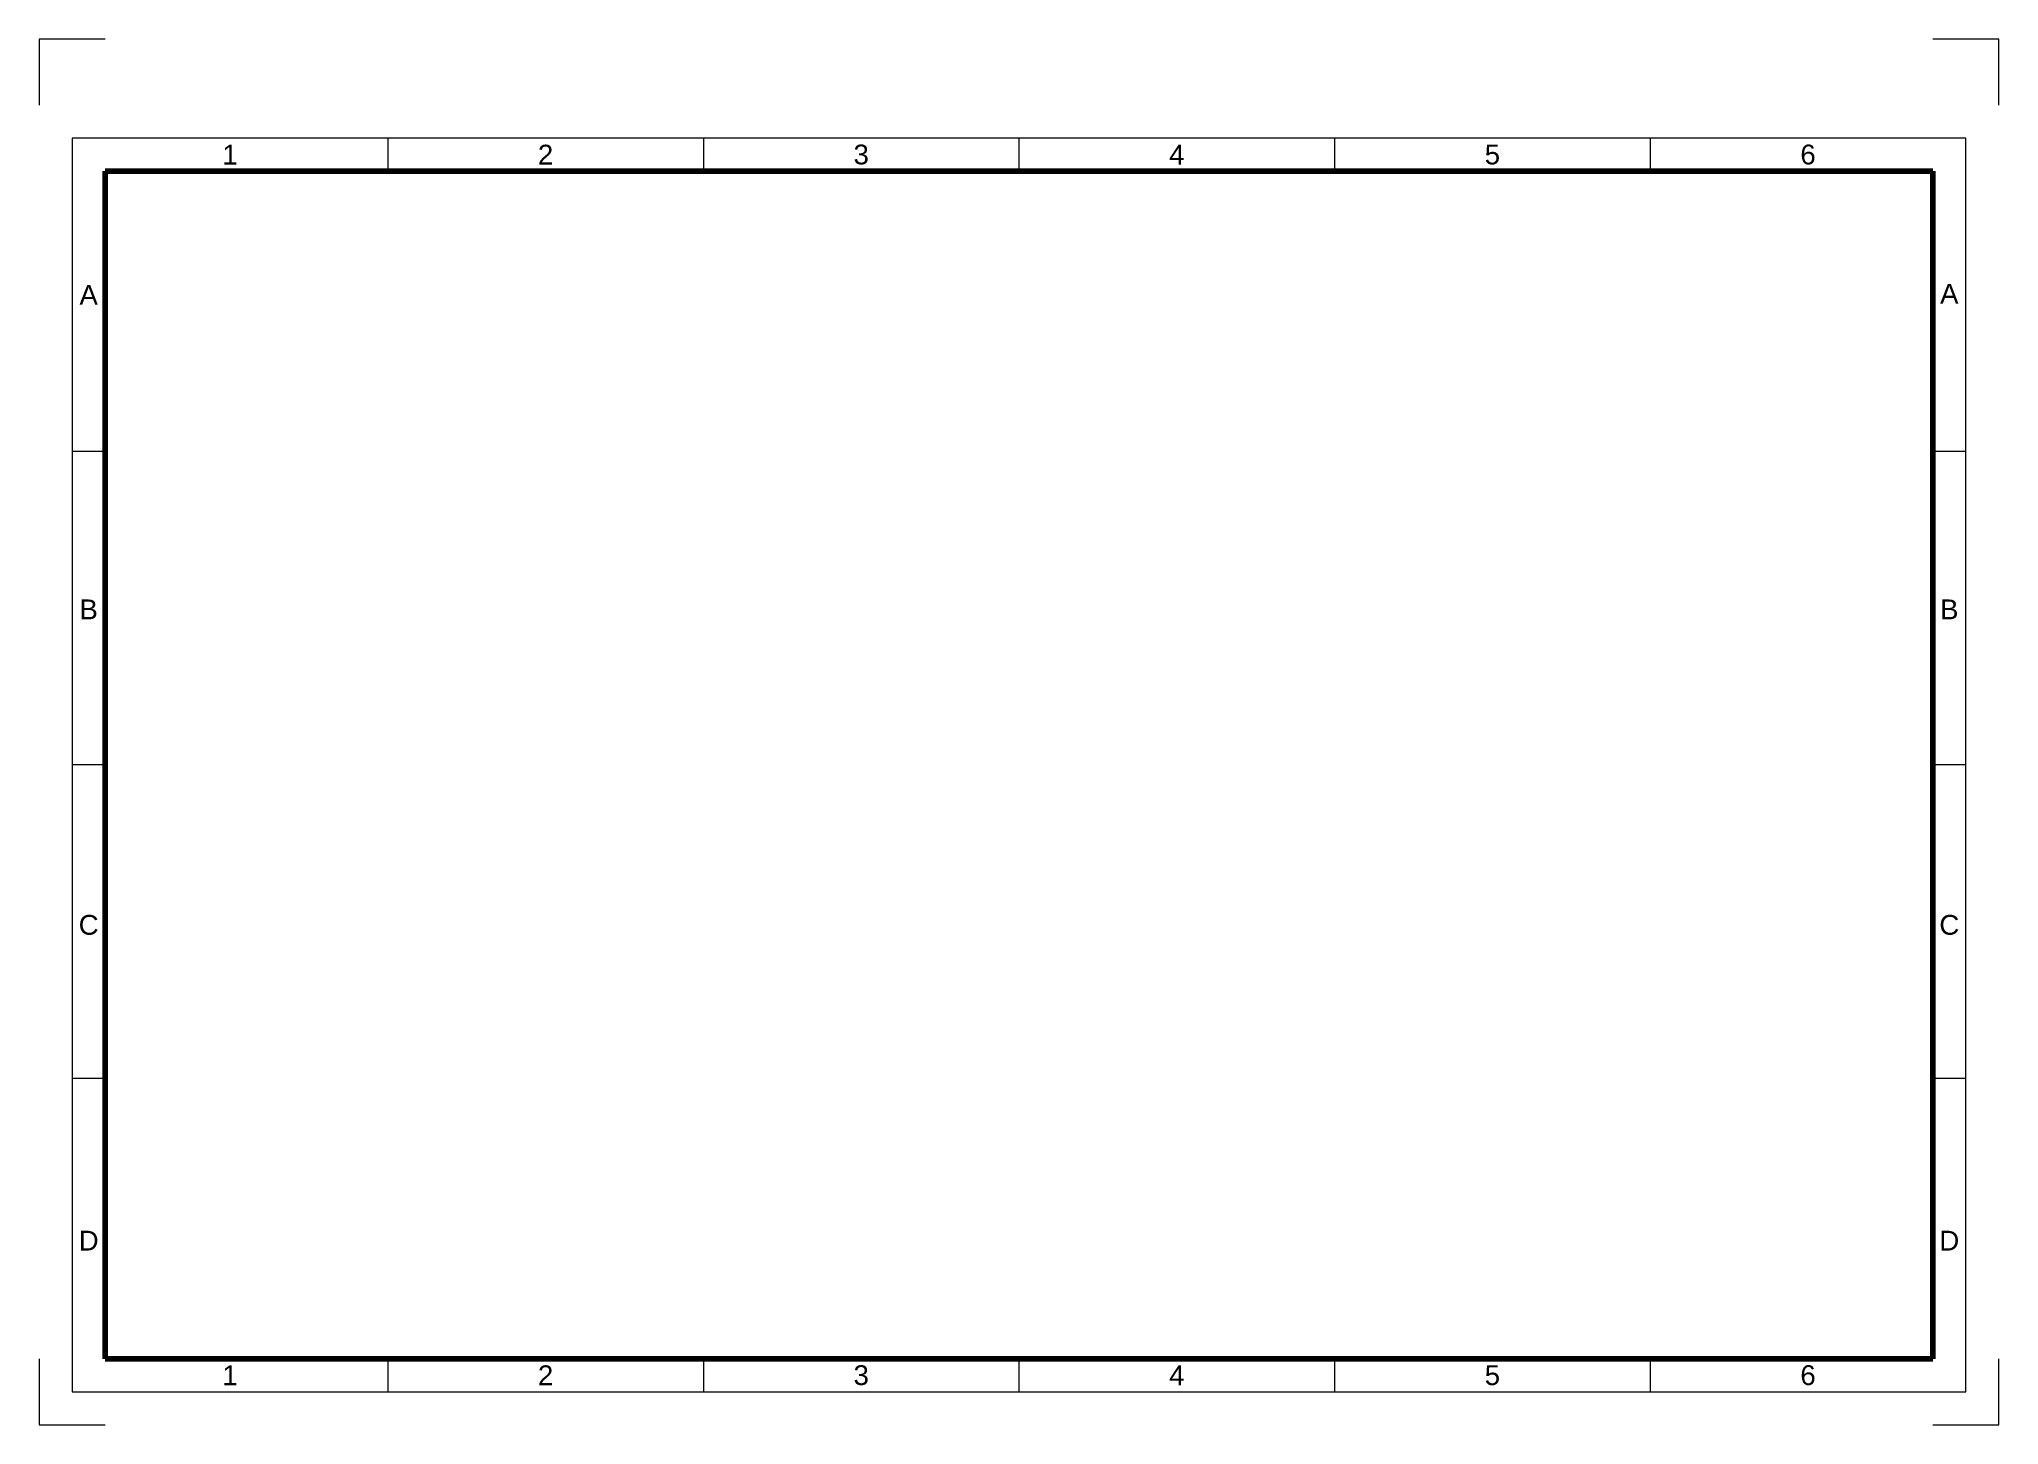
# Model space of a CAD drawing. Header units: millimetres. Extents: x 633 to 4785, y -1154 to 2521.
# Drawn here: x 1812.4 to 2109.4, y -1153.7 to -943.7 of the extents above; entities that cross this region are included whole.
import ezdxf

# ---------------------------------------------------------------- set-up
doc = ezdxf.new("R2010")
doc.units = ezdxf.units.MM
doc.header["$LTSCALE"] = 5
doc.linetypes.add('AUSGEZOGEN', pattern=[0])
for name, color, linetype, lineweight, true_color in [('_Blattschnitt', 1, 'Continuous', 5, 0xff0000), ('_Raster_0.18mm', 94, 'Continuous', 18, 0x008000), ('_Raster_1.00mm', 5, 'Continuous', 100, 0x0000ff), ('_Raster_Einteilung', 7, 'Continuous', 18, 0x000000), ('_Raster_txt', 7, 'Continuous', 5, 0x000000)]:
    doc.layers.add(name, color=color, linetype=linetype, lineweight=lineweight, true_color=true_color)
doc.styles.add('textstyle365', font='')
doc.styles.add('textstyle368', font='')
doc.styles.add('textstyle371', font='')
doc.styles.add('textstyle374', font='')
doc.styles.add('textstyle377', font='')
doc.styles.add('textstyle380', font='')
doc.styles.add('textstyle382', font='')
doc.styles.add('textstyle384', font='')
doc.styles.add('textstyle386', font='')
doc.styles.add('textstyle388', font='')
doc.styles.add('textstyle426', font='')
doc.styles.add('textstyle429', font='')
doc.styles.add('textstyle432', font='')
doc.styles.add('textstyle435', font='')
doc.styles.add('textstyle436', font='')
doc.styles.add('textstyle439', font='')
doc.styles.add('textstyle442', font='')
doc.styles.add('textstyle445', font='')
doc.styles.add('textstyle448', font='')
doc.styles.add('textstyle451', font='')
doc.styles.get('textstyle365').set_extended_font_data('Arial')
doc.styles.get('textstyle368').set_extended_font_data('Arial')
doc.styles.get('textstyle371').set_extended_font_data('Arial')
doc.styles.get('textstyle374').set_extended_font_data('Arial')
doc.styles.get('textstyle377').set_extended_font_data('Arial')
doc.styles.get('textstyle380').set_extended_font_data('Arial')
doc.styles.get('textstyle382').set_extended_font_data('Arial')
doc.styles.get('textstyle384').set_extended_font_data('Arial')
doc.styles.get('textstyle386').set_extended_font_data('Arial')
doc.styles.get('textstyle388').set_extended_font_data('Arial')
doc.styles.get('textstyle426').set_extended_font_data('Arial')
doc.styles.get('textstyle429').set_extended_font_data('Arial')
doc.styles.get('textstyle432').set_extended_font_data('Arial')
doc.styles.get('textstyle435').set_extended_font_data('Arial')
doc.styles.get('textstyle436').set_extended_font_data('Arial')
doc.styles.get('textstyle439').set_extended_font_data('Arial')
doc.styles.get('textstyle442').set_extended_font_data('Arial')
doc.styles.get('textstyle445').set_extended_font_data('Arial')
doc.styles.get('textstyle448').set_extended_font_data('Arial')
doc.styles.get('textstyle451').set_extended_font_data('Arial')

msp = doc.modelspace()

# ---------------------------------------------------------------- texts
at = {"layer": '_Raster_txt', "char_height": 3, "attachment_point": 5}
for s, insert, style in [('1', (1841.3, -961.21), 'textstyle448'), ('2', (1889.13, -961.21), 'textstyle451'), ('3', (1936.97, -961.21), 'textstyle365'), ('4', (1984.8, -961.21), 'textstyle368'), ('5', (2032.63, -961.21), 'textstyle371'), ('6', (2080.47, -961.21), 'textstyle374'), ('A', (1819.88, -982.46), 'textstyle426'), ('A', (2101.88, -982.3), 'textstyle439'), ('B', (1819.88, -1030.13), 'textstyle429'), ('B', (2101.88, -1030.13), 'textstyle442'), ('C', (1819.88, -1077.96), 'textstyle432'), ('C', (2101.88, -1077.96), 'textstyle445'), ('D', (1819.88, -1125.8), 'textstyle435'), ('D', (2101.88, -1125.8), 'textstyle436'), ('1', (1841.3, -1146.21), 'textstyle377'), ('2', (1889.13, -1146.21), 'textstyle380'), ('3', (1936.97, -1146.21), 'textstyle382'), ('4', (1984.8, -1146.21), 'textstyle384'), ('5', (2032.63, -1146.21), 'textstyle386'), ('6', (2080.47, -1146.21), 'textstyle388')]:
    msp.add_mtext(s, dxfattribs=dict(at, insert=insert, style=style))

# ---------------------------------------------------------------- linework, layer by layer
at = {"layer": '_Blattschnitt'}
for p, q in [((1822.38, -943.71), (1812.38, -943.71)), ((1812.38, -943.71), (1812.38, -953.71)), ((2109.38, -943.71), (2099.38, -943.71)), ((2109.38, -953.71), (2109.38, -943.71)), ((1812.38, -1143.71), (1812.38, -1153.71)), ((2109.38, -1153.71), (2109.38, -1143.71)), ((1812.38, -1153.71), (1822.38, -1153.71)), ((2099.38, -1153.71), (2109.38, -1153.71))]:
    msp.add_line(p, q, dxfattribs=at)
at = {"layer": '_Raster_0.18mm', "linetype": 'AUSGEZOGEN', "lineweight": 18}
for p, q in [((1817.38, -958.71), (1817.38, -1148.71)), ((2104.38, -958.71), (1817.38, -958.71)), ((2104.38, -1148.71), (2104.38, -958.71)), ((1817.38, -1148.71), (2104.38, -1148.71))]:
    msp.add_line(p, q, dxfattribs=at)
at = {"layer": '_Raster_1.00mm', "linetype": 'AUSGEZOGEN', "lineweight": 100}
for p, q in [((1822.38, -1143.71), (1822.38, -963.71)), ((2099.38, -963.71), (1822.38, -963.71)), ((2099.38, -1143.71), (2099.38, -963.71)), ((1822.38, -1143.71), (2099.38, -1143.71))]:
    msp.add_line(p, q, dxfattribs=at)
at = {"layer": '_Raster_Einteilung'}
for p, q in [((1865.22, -958.71), (1865.22, -963.71)), ((1913.05, -958.71), (1913.05, -963.71)), ((1960.88, -958.71), (1960.88, -963.71)), ((2008.72, -958.71), (2008.72, -963.71)), ((2056.55, -958.71), (2056.55, -963.71)), ((1822.38, -1006.21), (1817.38, -1006.21)), ((2104.38, -1006.21), (2099.38, -1006.21)), ((1822.38, -1053.71), (1817.38, -1053.71)), ((2104.38, -1053.71), (2099.38, -1053.71)), ((1822.38, -1101.21), (1817.38, -1101.21)), ((2104.38, -1101.21), (2099.38, -1101.21)), ((1865.22, -1143.71), (1865.22, -1148.71)), ((1913.05, -1143.71), (1913.05, -1148.71)), ((1960.88, -1143.71), (1960.88, -1148.71)), ((2008.72, -1143.71), (2008.72, -1148.71)), ((2056.55, -1143.71), (2056.55, -1148.71))]:
    msp.add_line(p, q, dxfattribs=at)

msp.set_redraw_order([(e.dxf.handle, doc.entitydb.next_handle()) for e in msp.query("TEXT MTEXT ATTDEF DIMENSION ARC_DIMENSION")])  # texts and dimensions are drawn at this point

doc.saveas('drawing.dxf')
